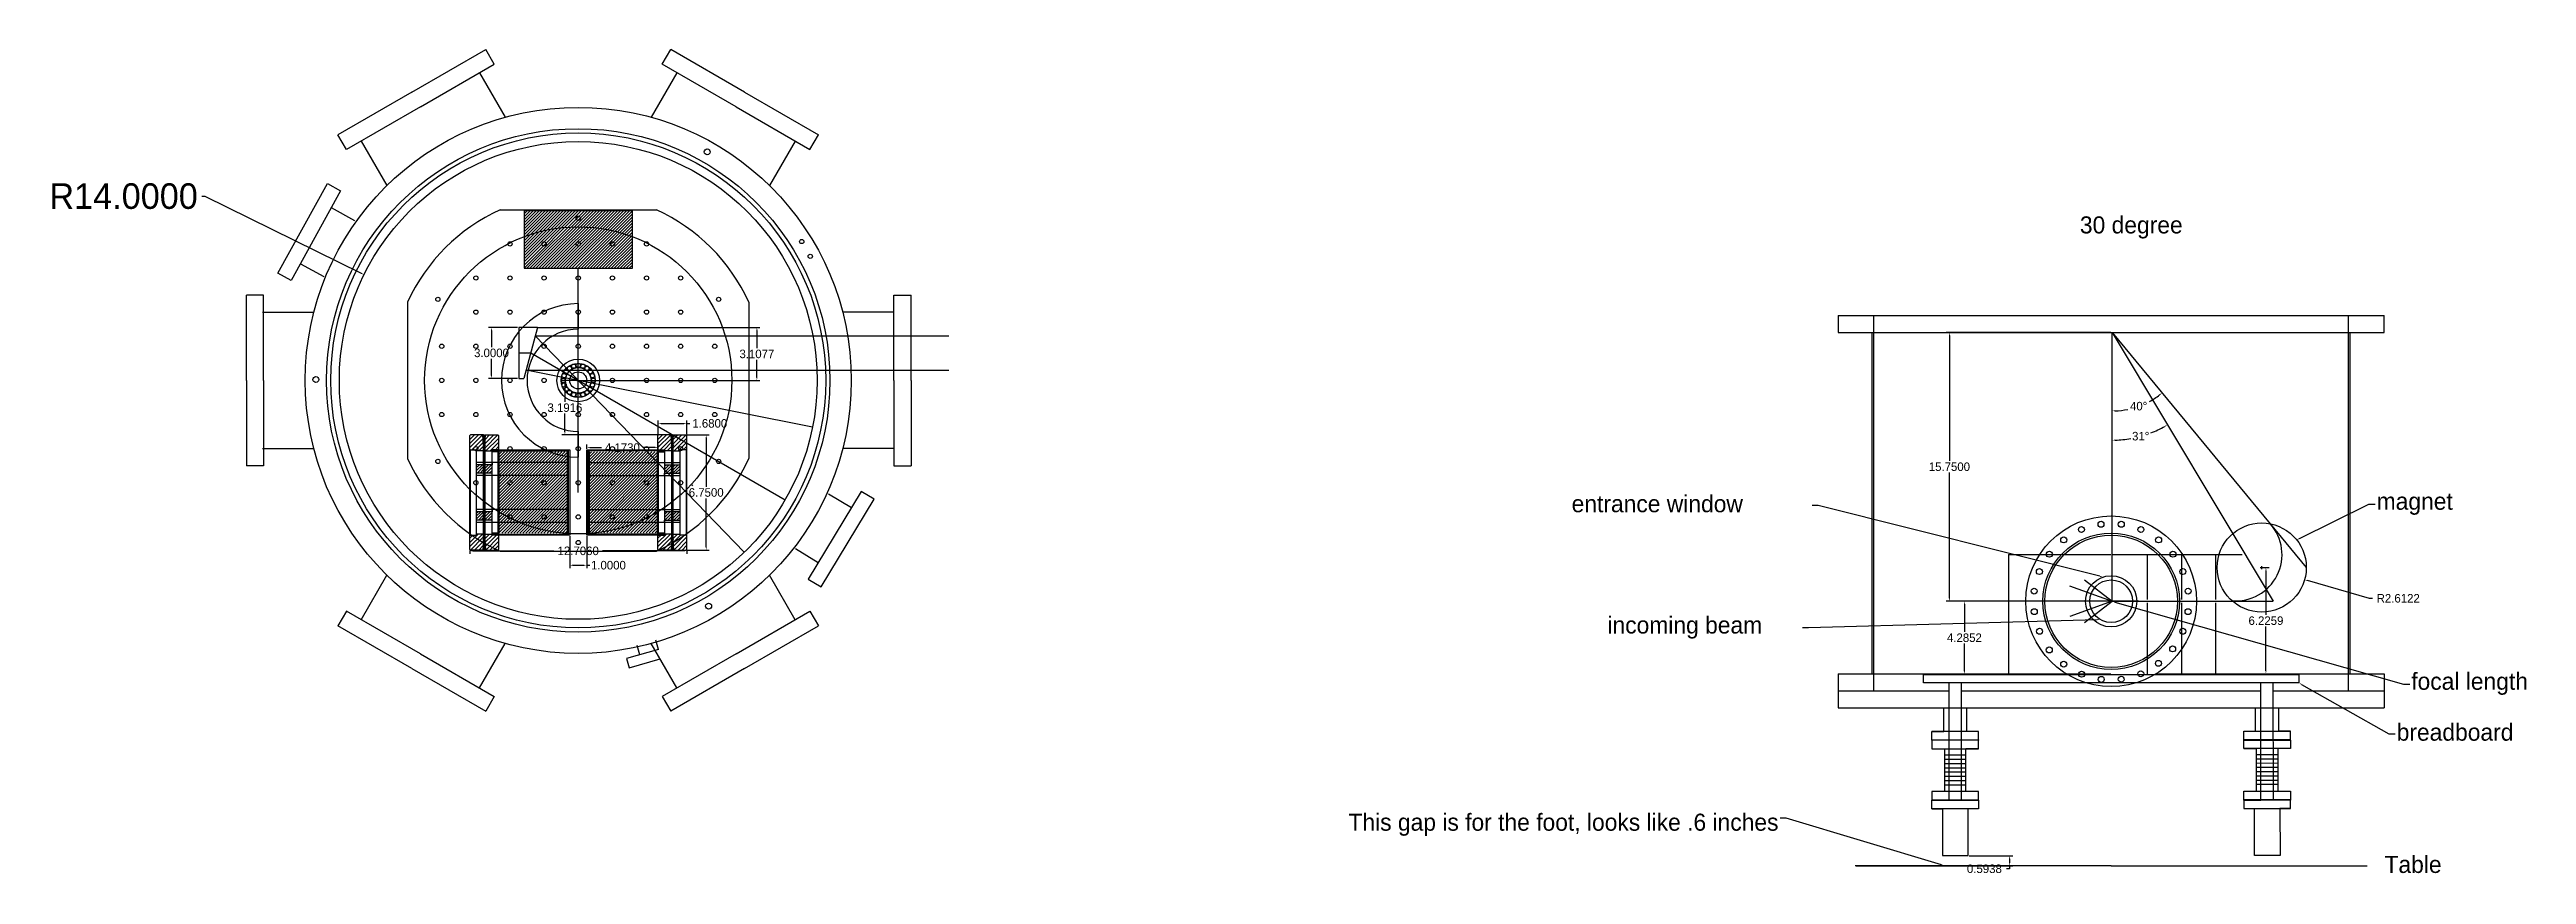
# Model space of a CAD drawing. Header units: inches. Extents: x -84 to 208, y -103 to 33.
# Drawn here: x -34 to 111.1, y -94.1 to -45.7 of the extents above; entities that cross this region are included whole.
import ezdxf
from ezdxf import colors
from ezdxf.entities.mleader import LeaderData, LeaderLine
from ezdxf.math import Vec2, Vec3

# ---------------------------------------------------------------- set-up
doc = ezdxf.new("R2010")
doc.units = ezdxf.units.IN
doc.header["$MEASUREMENT"] = 0
doc.dimstyles.get("Standard").update_dxf_attribs({"dimtxt": 0.5, "dimasz": 0.18, "dimexe": 0.18, "dimexo": 0.0625, "dimgap": 0.09, "dimtad": 0, "dimtih": 1, "dimtoh": 1, "dimdec": 4, "dimzin": 0, "dimdsep": 46, "dimtxsty": 'Standard', "dimcen": 0.09, "dimadec": 0, "dimazin": 0, "dimtfac": 1, "dimtdec": 4, "dimtofl": 0, "dimtmove": 0, "dimatfit": 3, "dimfxl": 1, "dimtolj": 1, "dimtzin": 0, "dimarcsym": 0})
pattern_1 = [(45, (-92.60263, -62.58413), (-0.08838835, 0.08838835), [])]
pattern_2 = [(225, (86.46717, -80.76791), (0.08838835, -0.08838835), [])]

msp = doc.modelspace()

# ---------------------------------------------------------------- texts
for s, p in [('30 degree', (84.92768, -56.49836)), ('Table', (102.77809, -93.97177))]:
    msp.add_text(s, height=1).set_placement(p)

# ---------------------------------------------------------------- blocks, each defined once
blk = doc.blocks.new('*D43')
at = {"color": 0, "lineweight": -2, "transparency": 16777216}
for p, q in [((-25.12, -54.32), (-24.94, -54.32)), ((-24.94, -54.32), (-15.78, -58.83)), ((-3.16, -65.11), (-2.98, -65.11)), ((-3.07, -65.2), (-3.07, -65.02))]:
    blk.add_line(p, q, dxfattribs=at)
at = {"color": 0, "transparency": 16777216}
blk.add_solid([(-15.77, -58.81), (-15.8, -58.86), (-15.62, -58.91)], dxfattribs=at)
at = {"layer": 'Defpoints', "color": 0, "transparency": 16777216}
for p in [(-15.62, -58.91), (-3.07, -65.11)]:
    blk.add_point(p, dxfattribs=at)
at = {"color": 0, "transparency": 16777216, "insert": (-29.71, -54.32), "char_height": 1.5, "attachment_point": 5}
blk.add_mtext('\\A1;R14.0000', dxfattribs=at)
blk = doc.blocks.new('*D44')
at = {"color": 0, "lineweight": -2, "transparency": 16777216}
for p, q in [((-6.62, -62), (-8.33, -62)), ((-8.15, -62.18), (-8.15, -63.16)), ((-8.15, -64.82), (-8.15, -63.84)), ((-6.62, -65), (-8.33, -65))]:
    blk.add_line(p, q, dxfattribs=at)
at = {"color": 0, "transparency": 16777216}
for points in [[(-8.18, -62.18), (-8.12, -62.18), (-8.15, -62)], [(-8.18, -64.82), (-8.12, -64.82), (-8.15, -65)]]:
    blk.add_solid(points, dxfattribs=at)
at = {"layer": 'Defpoints', "color": 0, "transparency": 16777216}
for p in [(-6.55, -62), (-8.15, -65), (-6.55, -65)]:
    blk.add_point(p, dxfattribs=at)
at = {"color": 0, "transparency": 16777216, "insert": (-8.15, -63.5), "char_height": 0.5, "attachment_point": 5}
blk.add_mtext('\\A1;3.0000', dxfattribs=at)
blk = doc.blocks.new('*D45')
at = {"color": 0, "lineweight": -2, "transparency": 16777216}
for p, q in [((-3.13, -65.11), (-4.03, -65.11)), ((-3.85, -65.29), (-3.85, -66.37)), ((-3.85, -68.12), (-3.85, -67.05)), ((-3.13, -68.3), (-4.03, -68.3))]:
    blk.add_line(p, q, dxfattribs=at)
at = {"color": 0, "transparency": 16777216}
for points in [[(-3.88, -65.29), (-3.82, -65.29), (-3.85, -65.11)], [(-3.88, -68.12), (-3.82, -68.12), (-3.85, -68.3)]]:
    blk.add_solid(points, dxfattribs=at)
at = {"layer": 'Defpoints', "color": 0, "transparency": 16777216}
for p in [(-3.07, -65.11), (-3.85, -68.3), (-3.07, -68.3)]:
    blk.add_point(p, dxfattribs=at)
at = {"color": 0, "transparency": 16777216, "insert": (-3.85, -66.71), "char_height": 0.5, "attachment_point": 5}
blk.add_mtext('\\A1;3.1916', dxfattribs=at)
blk = doc.blocks.new('*D46')
at = {"color": 0, "lineweight": -2, "transparency": 16777216}
for p, q in [((3.31, -68.3), (4.61, -68.3)), ((4.43, -68.48), (4.43, -71.34)), ((4.43, -74.87), (4.43, -72.02)), ((3.31, -75.05), (4.61, -75.05))]:
    blk.add_line(p, q, dxfattribs=at)
at = {"color": 0, "transparency": 16777216}
for points in [[(4.4, -68.48), (4.46, -68.48), (4.43, -68.3)], [(4.4, -74.87), (4.46, -74.87), (4.43, -75.05)]]:
    blk.add_solid(points, dxfattribs=at)
at = {"layer": 'Defpoints', "color": 0, "transparency": 16777216}
for p in [(3.25, -68.3), (3.25, -75.05), (4.43, -75.05)]:
    blk.add_point(p, dxfattribs=at)
at = {"color": 0, "transparency": 16777216, "insert": (4.43, -71.68), "char_height": 0.5, "attachment_point": 5}
blk.add_mtext('\\A1;6.7500', dxfattribs=at)
blk = doc.blocks.new('*D47')
at = {"color": 0, "lineweight": -2, "transparency": 16777216}
for p, q in [((-9.42, -75.08), (-9.42, -75.28)), ((-9.24, -75.1), (-4.49, -75.1)), ((3.11, -75.1), (-1.64, -75.1)), ((3.29, -75.08), (3.29, -75.28))]:
    blk.add_line(p, q, dxfattribs=at)
at = {"color": 0, "transparency": 16777216}
for points in [[(-9.24, -75.07), (-9.24, -75.13), (-9.42, -75.1)], [(3.11, -75.07), (3.11, -75.13), (3.29, -75.1)]]:
    blk.add_solid(points, dxfattribs=at)
at = {"layer": 'Defpoints', "color": 0, "transparency": 16777216}
for p in [(-9.42, -75.02), (3.29, -75.02), (3.29, -75.1)]:
    blk.add_point(p, dxfattribs=at)
at = {"color": 0, "transparency": 16777216, "insert": (-3.07, -75.1), "char_height": 0.5, "attachment_point": 5}
blk.add_mtext('\\A1;12.7060', dxfattribs=at)
blk = doc.blocks.new('*D48')
at = {"color": 0, "lineweight": -2, "transparency": 16777216}
for p, q in [((-3.01, -62), (7.58, -62)), ((7.4, -62.18), (7.4, -63.22)), ((-3.01, -65.11), (7.58, -65.11)), ((7.4, -64.93), (7.4, -63.9))]:
    blk.add_line(p, q, dxfattribs=at)
at = {"color": 0, "transparency": 16777216}
for points in [[(7.37, -62.18), (7.43, -62.18), (7.4, -62)], [(7.37, -64.93), (7.43, -64.93), (7.4, -65.11)]]:
    blk.add_solid(points, dxfattribs=at)
at = {"layer": 'Defpoints', "color": 0, "transparency": 16777216}
for p in [(-3.07, -62), (-3.07, -65.11), (7.4, -65.11)]:
    blk.add_point(p, dxfattribs=at)
at = {"color": 0, "transparency": 16777216, "insert": (7.4, -63.56), "char_height": 0.5, "attachment_point": 5}
blk.add_mtext('\\A1;3.1077', dxfattribs=at)
blk = doc.blocks.new('*D49')
at = {"color": 0, "lineweight": -2, "transparency": 16777216}
for p, q in [((-3.57, -74.24), (-3.57, -76.12)), ((-2.57, -74.24), (-2.57, -76.12)), ((-3.39, -75.94), (-2.75, -75.94)), ((-2.57, -75.94), (-2.39, -75.94))]:
    blk.add_line(p, q, dxfattribs=at)
at = {"color": 0, "transparency": 16777216}
for points in [[(-3.39, -75.91), (-3.39, -75.97), (-3.57, -75.94)], [(-2.75, -75.91), (-2.75, -75.97), (-2.57, -75.94)]]:
    blk.add_solid(points, dxfattribs=at)
at = {"layer": 'Defpoints', "color": 0, "transparency": 16777216}
for p in [(-3.57, -74.18), (-2.57, -74.18), (-2.57, -75.94)]:
    blk.add_point(p, dxfattribs=at)
at = {"color": 0, "transparency": 16777216, "insert": (-1.3, -75.94), "char_height": 0.5, "attachment_point": 5}
blk.add_mtext('\\A1;1.0000', dxfattribs=at)
blk = doc.blocks.new('*D50')
at = {"color": 0, "lineweight": -2, "transparency": 16777216}
for p, q in [((1.61, -68.27), (1.61, -67.45)), ((1.79, -67.63), (3.11, -67.63)), ((3.29, -68.27), (3.29, -67.45)), ((3.29, -67.63), (3.47, -67.63))]:
    blk.add_line(p, q, dxfattribs=at)
at = {"color": 0, "transparency": 16777216}
for points in [[(1.79, -67.6), (1.79, -67.66), (1.61, -67.63)], [(3.11, -67.6), (3.11, -67.66), (3.29, -67.63)]]:
    blk.add_solid(points, dxfattribs=at)
at = {"layer": 'Defpoints', "color": 0, "transparency": 16777216}
for p in [(3.29, -67.63), (1.61, -68.33), (3.29, -68.33)]:
    blk.add_point(p, dxfattribs=at)
at = {"color": 0, "transparency": 16777216, "insert": (4.64, -67.63), "char_height": 0.5, "attachment_point": 5}
blk.add_mtext('\\A1;1.6800', dxfattribs=at)
blk = doc.blocks.new('*D51')
at = {"color": 0, "lineweight": -2, "transparency": 16777216}
for p, q in [((-2.57, -69.11), (-2.57, -68.87)), ((-2.39, -69.05), (-1.7, -69.05)), ((1.43, -69.05), (0.73, -69.05)), ((1.61, -69.11), (1.61, -68.87))]:
    blk.add_line(p, q, dxfattribs=at)
at = {"color": 0, "transparency": 16777216}
for points in [[(-2.39, -69.02), (-2.39, -69.08), (-2.57, -69.05)], [(1.43, -69.02), (1.43, -69.08), (1.61, -69.05)]]:
    blk.add_solid(points, dxfattribs=at)
at = {"layer": 'Defpoints', "color": 0, "transparency": 16777216}
for p in [(-2.57, -69.17), (1.61, -69.05), (1.61, -69.17)]:
    blk.add_point(p, dxfattribs=at)
at = {"color": 0, "transparency": 16777216, "insert": (-0.48, -69.05), "char_height": 0.5, "attachment_point": 5}
blk.add_mtext('\\A1;4.1730', dxfattribs=at)
blk = doc.blocks.new('*D18')
at = {"color": 0, "lineweight": -2, "transparency": 16777216}
for p, q in [((71.82, -93.55), (80.99, -93.55)), ((78.44, -92.96), (80.99, -92.96)), ((80.81, -93.73), (80.63, -93.73)), ((80.81, -93.14), (80.81, -93.37)), ((80.81, -93.55), (80.81, -93.73))]:
    blk.add_line(p, q, dxfattribs=at)
at = {"color": 0, "transparency": 16777216}
for points in [[(80.78, -93.14), (80.84, -93.14), (80.81, -92.96)], [(80.78, -93.37), (80.84, -93.37), (80.81, -93.55)]]:
    blk.add_solid(points, dxfattribs=at)
at = {"layer": 'Defpoints', "color": 0, "transparency": 16777216}
for p in [(71.76, -93.55), (78.37, -92.96), (80.81, -93.55)]:
    blk.add_point(p, dxfattribs=at)
at = {"color": 0, "transparency": 16777216, "insert": (79.33, -93.73), "char_height": 0.5, "attachment_point": 5}
blk.add_mtext('\\A1;0.5938', dxfattribs=at)
blk = doc.blocks.new('*D19')
at = {"color": 0, "lineweight": -2, "transparency": 16777216}
for start, end in [(291.1139, 299.3125), (271.6334, 279.9823)]:
    blk.add_arc((86.81, -62.3), 6.31, start, end, dxfattribs=at)
at = {"color": 0, "transparency": 16777216}
for points in [[(89.89, -67.78), (89.92, -67.83), (90.06, -67.71)], [(86.99, -68.64), (86.99, -68.58), (86.81, -68.61)]]:
    blk.add_solid(points, dxfattribs=at)
at = {"layer": 'Defpoints', "color": 0, "transparency": 16777216}
for p in [(86.81, -62.3), (86.81, -62.3), (87.94, -68.51), (86.81, -78.05), (96.25, -78.05)]:
    blk.add_point(p, dxfattribs=at)
at = {"color": 0, "transparency": 16777216, "insert": (88.49, -68.38), "char_height": 0.5, "attachment_point": 5}
blk.add_mtext('\\A1;31°', dxfattribs=at)
blk = doc.blocks.new('*D20')
at = {"color": 0, "lineweight": -2, "transparency": 16777216}
for p, q in [((86.75, -62.3), (77.1, -62.3)), ((77.28, -62.48), (77.28, -69.83)), ((77.28, -77.87), (77.28, -70.51)), ((86.75, -78.05), (77.1, -78.05))]:
    blk.add_line(p, q, dxfattribs=at)
at = {"color": 0, "transparency": 16777216}
for points in [[(77.25, -62.48), (77.31, -62.48), (77.28, -62.3)], [(77.25, -77.87), (77.31, -77.87), (77.28, -78.05)]]:
    blk.add_solid(points, dxfattribs=at)
at = {"layer": 'Defpoints', "color": 0, "transparency": 16777216}
for p in [(86.81, -62.3), (77.28, -78.05), (86.81, -78.05)]:
    blk.add_point(p, dxfattribs=at)
at = {"color": 0, "transparency": 16777216, "insert": (77.28, -70.17), "char_height": 0.5, "attachment_point": 5}
blk.add_mtext('\\A1;15.7500', dxfattribs=at)
blk = doc.blocks.new('*D30')
at = {"color": 0, "lineweight": -2, "transparency": 16777216}
for start, end in [(298.4218, 307.3312), (272.2439, 281.6018)]:
    blk.add_arc((86.81, -62.3), 4.6, start, end, dxfattribs=at)
at = {"color": 0, "transparency": 16777216}
for points in [[(89.58, -65.93), (89.62, -65.98), (89.74, -65.84)], [(86.99, -66.92), (86.99, -66.86), (86.81, -66.9)]]:
    blk.add_solid(points, dxfattribs=at)
at = {"layer": 'Defpoints', "color": 0, "transparency": 16777216}
for p in [(86.81, -62.3), (86.81, -62.3), (87.86, -66.77), (96.08, -73.51), (86.81, -78.05)]:
    blk.add_point(p, dxfattribs=at)
at = {"color": 0, "transparency": 16777216, "insert": (88.37, -66.62), "char_height": 0.5, "attachment_point": 5}
blk.add_mtext('\\A1;40°', dxfattribs=at)
blk = doc.blocks.new('*D31')
at = {"color": 0, "lineweight": -2, "transparency": 16777216}
for p, q in [((95.49, -76.08), (95.67, -76.08)), ((95.58, -76.17), (95.58, -75.99)), ((101.89, -77.88), (98.27, -76.84)), ((102.07, -77.88), (101.89, -77.88))]:
    blk.add_line(p, q, dxfattribs=at)
at = {"color": 0, "transparency": 16777216}
blk.add_solid([(98.28, -76.81), (98.26, -76.87), (98.09, -76.79)], dxfattribs=at)
at = {"layer": 'Defpoints', "color": 0, "transparency": 16777216}
for p in [(95.58, -76.08), (98.09, -76.79)]:
    blk.add_point(p, dxfattribs=at)
at = {"color": 0, "transparency": 16777216, "insert": (103.58, -77.88), "char_height": 0.5, "attachment_point": 5}
blk.add_mtext('\\A1;R2.6122', dxfattribs=at)
blk = doc.blocks.new('*D32')
at = {"color": 0, "lineweight": -2, "transparency": 16777216}
for p, q in [((95.64, -76.08), (96.01, -76.08)), ((95.83, -76.26), (95.83, -78.85)), ((95.83, -82.12), (95.83, -79.53)), ((95.64, -82.3), (96.01, -82.3))]:
    blk.add_line(p, q, dxfattribs=at)
at = {"color": 0, "transparency": 16777216}
for points in [[(95.8, -76.26), (95.86, -76.26), (95.83, -76.08)], [(95.8, -82.12), (95.86, -82.12), (95.83, -82.3)]]:
    blk.add_solid(points, dxfattribs=at)
at = {"layer": 'Defpoints', "color": 0, "transparency": 16777216}
for p in [(95.58, -76.08), (95.58, -82.3), (95.83, -82.3)]:
    blk.add_point(p, dxfattribs=at)
at = {"color": 0, "transparency": 16777216, "insert": (95.83, -79.19), "char_height": 0.5, "attachment_point": 5}
blk.add_mtext('\\A1;6.2259', dxfattribs=at)
blk = doc.blocks.new('*D33')
at = {"color": 0, "lineweight": -2, "transparency": 16777216}
for p, q in [((86.75, -78.05), (77.98, -78.05)), ((78.16, -78.23), (78.16, -79.85)), ((78.16, -82.15), (78.16, -80.53)), ((86.74, -82.33), (77.98, -82.33))]:
    blk.add_line(p, q, dxfattribs=at)
at = {"color": 0, "transparency": 16777216}
for points in [[(78.13, -78.23), (78.19, -78.23), (78.16, -78.05)], [(78.13, -82.15), (78.19, -82.15), (78.16, -82.33)]]:
    blk.add_solid(points, dxfattribs=at)
at = {"layer": 'Defpoints', "color": 0, "transparency": 16777216}
for p in [(86.81, -78.05), (78.16, -82.33), (86.8, -82.33)]:
    blk.add_point(p, dxfattribs=at)
at = {"color": 0, "transparency": 16777216, "insert": (78.16, -80.19), "char_height": 0.5, "attachment_point": 5}
blk.add_mtext('\\A1;4.2852', dxfattribs=at)

# ---------------------------------------------------------------- dimensions: what is measured, and where the dimension line sits
dim = msp.add_radius_dim(center=(-3.06773, -65.10923), mpoint=(-15.62238, -58.914), dimstyle='Standard', override={"dimtxt": 1.5})
dim.commit()
dim.dimension.update_dxf_attribs({"geometry": '*D43', "text_midpoint": (-29.70832, -54.31695), "dimtype": 164})
for base, p1, p2, picture, middle in [((-8.14761, -65.00155), (-6.55423, -62.00155), (-6.55423, -65.00155), '*D44', (-8.14761, -63.50155)), ((7.40391, -65.10923), (-3.06773, -62.00155), (-3.06773, -65.10923), '*D48', (7.40391, -63.55539)), ((77.28073, -78.04776), (86.80923, -62.29776), (86.80923, -78.04776), '*D20', (77.28073, -70.17276)), ((-3.84747, -68.30082), (-3.06773, -65.10923), (-3.06773, -68.30082), '*D45', (-3.84747, -66.70502)), ((4.4283, -75.05081), (3.24914, -68.30081), (3.24914, -75.05081), '*D46', (4.4283, -71.67581)), ((95.8345, -82.30174), (95.58218, -76.07584), (95.58218, -82.30174), '*D32', (95.8345, -79.18879)), ((78.1611, -82.33299), (86.80923, -78.04776), (86.8041, -82.33299), '*D33', (78.1611, -80.19038)), ((80.8114429201, -93.5517416498), (78.3736848072, -92.9579916498), (71.7586848072, -93.5517416498), '*D18', (79.3331095868, -93.7317416498))]:
    dim = msp.add_linear_dim(base=base, p1=p1, p2=p2, angle=90, dimstyle='Standard')
    dim.commit()
    dim.dimension.update_dxf_attribs({"geometry": picture, "text_midpoint": middle})
for base, line1, picture, middle in [((87.93989, -68.50997), ((86.80923, -62.29776), (96.25256, -78.04776)), '*D19', (88.49377, -68.38317)), ((87.85818, -66.77401), ((86.81162, -62.30174), (96.0764, -73.51085)), '*D30', (88.36528, -66.6239))]:
    dim = msp.add_angular_dim_2l(base=base, line1=line1, line2=((86.80923, -78.04776), (86.80923, -62.29776)), dimstyle='Standard')
    dim.commit()
    dim.dimension.update_dxf_attribs({"geometry": picture, "text_midpoint": middle})
for base, p1, p2, picture, middle in [((3.28527, -67.63161), (1.60527, -68.33082), (3.28527, -68.33081), '*D50', (4.6386, -67.63161)), ((1.60527, -69.04846), (-2.56773, -69.17083), (1.60527, -69.17082), '*D51', (-0.48123, -69.04846)), ((3.28527, -75.1031), (-9.42073, -75.02123), (3.28527, -75.02081), '*D47', (-3.06773, -75.1031)), ((-2.56773, -75.93987), (-3.56773, -74.18121), (-2.56773, -74.18121), '*D49', (-1.29773, -75.93987))]:
    dim = msp.add_linear_dim(base=base, p1=p1, p2=p2, dimstyle='Standard')
    dim.commit()
    dim.dimension.update_dxf_attribs({"geometry": picture, "text_midpoint": middle})
dim = msp.add_radius_dim(center=(95.58218, -76.07584), mpoint=(98.09385, -76.79347), dimstyle='Standard')
dim.commit()
dim.dimension.update_dxf_attribs({"geometry": '*D31', "text_midpoint": (103.57903, -77.87879), "dimtype": 164})

# ---------------------------------------------------------------- hatches: boundary and pattern name
h = msp.add_hatch()
h.set_pattern_fill('ANSI31', color=256)
h.set_pattern_definition([(45, (82.6978, -97.03805), (-0.08838835, 0.08838835), [])])
h.paths.add_polyline_path([(-3.06773, -58.54243), (0.10877, -58.54243), (0.10877, -55.16743), (-6.24423, -55.16743), (-6.24423, -58.54243)])
h = msp.add_hatch()
h.set_pattern_fill('ANSI31', color=1)
h.set_pattern_definition(pattern_1)
h.paths.add_polyline_path([(-3.72073, -69.30122), (-7.72073, -69.30122), (-7.72073, -69.92622), (-3.72073, -69.92622)])
h.paths.add_polyline_path([(-3.72073, -69.92622), (-7.72073, -69.92622), (-7.72073, -70.67622), (-3.72073, -70.67622)])
h.paths.add_polyline_path([(-3.72073, -70.67622), (-7.72073, -70.67622), (-7.72073, -71.67622), (-3.72073, -71.67622)])
h.paths.add_polyline_path([(-3.72073, -71.67622), (-7.72073, -71.67622), (-7.72073, -72.67622), (-3.72073, -72.67622)])
h.paths.add_polyline_path([(-3.72073, -72.67622), (-7.72073, -72.67622), (-7.72073, -73.42622), (-3.72073, -73.42622)])
h.paths.add_polyline_path([(-3.72073, -73.42622), (-7.72073, -73.42622), (-7.72073, -74.05121), (-3.72073, -74.05121)])
h = msp.add_hatch()
h.set_pattern_fill('ANSI31', color=1, angle=180)
h.set_pattern_definition(pattern_2)
h.paths.add_polyline_path([(-2.41473, -74.05082), (1.58527, -74.05082), (1.58527, -73.42582), (-2.41473, -73.42582)])
h.paths.add_polyline_path([(-2.41473, -73.42582), (1.58527, -73.42582), (1.58527, -72.67582), (-2.41473, -72.67582)])
h.paths.add_polyline_path([(-2.41473, -72.67582), (1.58527, -72.67582), (1.58527, -71.67582), (-2.41473, -71.67582)])
h.paths.add_polyline_path([(-2.41473, -71.67582), (1.58527, -71.67582), (1.58527, -70.67582), (-2.41473, -70.67582)])
h.paths.add_polyline_path([(-2.41473, -70.67582), (1.58527, -70.67582), (1.58527, -69.92582), (-2.41473, -69.92582)])
h.paths.add_polyline_path([(-2.41473, -69.92582), (1.58527, -69.92582), (1.58527, -69.30083), (-2.41473, -69.30083)])
h = msp.add_hatch()
h.set_pattern_fill('ANSI31', color=256)
h.set_pattern_definition(pattern_1)
h.paths.add_polyline_path([(-8.53073, -70.55122), (-8.12073, -70.55122), (-8.12073, -70.05122), (-8.53073, -70.05122)])
h.paths.add_polyline_path([(-8.63073, -70.55122), (-8.63073, -70.05122), (-9.04073, -70.05122), (-9.04073, -70.55122)])
h.paths.add_polyline_path([(-8.63073, -73.30122), (-8.63073, -72.80122), (-9.04073, -72.80122), (-9.04073, -73.30122)])
h.paths.add_polyline_path([(-8.12073, -72.80122), (-8.53073, -72.80122), (-8.53073, -73.30122), (-8.12073, -73.30122)])
h = msp.add_hatch()
h.set_pattern_fill('ANSI31', color=256, angle=180)
h.set_pattern_definition(pattern_2)
h.paths.add_polyline_path([(2.39527, -72.80082), (1.98527, -72.80082), (1.98527, -73.30082), (2.39527, -73.30082)])
h.paths.add_polyline_path([(2.49527, -72.80082), (2.49527, -73.30082), (2.90527, -73.30082), (2.90527, -72.80082)])
h.paths.add_polyline_path([(2.49527, -70.05082), (2.49527, -70.55082), (2.90527, -70.55082), (2.90527, -70.05082)])
h.paths.add_polyline_path([(1.98527, -70.55082), (2.39527, -70.55082), (2.39527, -70.05082), (1.98527, -70.05082)])

# ---------------------------------------------------------------- linework, layer by layer
for p, q in [((-12.81773, -48.22173), (-8.4876, -45.72173)), ((-7.9876, -46.58776), (-8.4876, -45.72173)), ((1.85215, -46.58776), (2.35215, -45.72173)), ((6.68227, -48.22173), (2.35215, -45.72173)), ((-12.31773, -49.08776), (-7.9876, -46.58776)), ((-8.85363, -47.08776), (-7.34959, -49.69282)), ((2.71817, -47.08776), (1.21414, -49.69282)), ((2.71817, -47.08776), (1.21414, -49.69282)), ((6.18227, -49.08776), (1.85215, -46.58776)), ((-12.81773, -48.22173), (-17.14785, -50.72173)), ((-12.31773, -49.08776), (-16.64785, -51.58776)), ((6.18227, -49.08776), (10.5124, -51.58776)), ((6.68227, -48.22173), (11.0124, -50.72173)), ((-16.64785, -51.58776), (-17.14785, -50.72173)), ((10.5124, -51.58776), (11.0124, -50.72173)), ((-15.78183, -51.08776), (-14.2778, -53.69282)), ((9.64637, -51.08776), (8.14234, -53.69282)), ((9.64637, -51.08776), (8.14234, -53.69282)), ((-17.54212, -54.98751), (-16.17382, -55.74194)), ((-7.6503, -55.10923), (1.51485, -55.10923)), ((-19.21368, -56.207), (-19.21368, -56.207)), ((0.10877, -55.16743), (-6.24423, -55.16743)), ((-6.24423, -55.16743), (-6.24423, -58.54243)), ((0.10877, -58.54243), (0.10877, -55.16743)), ((-19.35274, -58.27144), (-17.98444, -59.02586)), ((-6.24423, -58.54243), (-3.06773, -58.54243)), ((-3.06773, -58.54243), (0.10877, -58.54243)), ((-3.06773, -65.10923), (-3.06773, -58.54243)), ((-22.50905, -65.10923), (-22.50905, -60.10923)), ((-21.50905, -60.10923), (-22.50905, -60.10923)), ((-21.50905, -65.10923), (-21.50905, -60.10923)), ((-13.06773, -60.52665), (-13.06773, -69.6918)), ((-3.06773, -60.60923), (-3.06773, -62.10923)), ((6.93227, -60.52665), (6.93227, -69.6918)), ((15.43227, -65.10923), (15.43227, -60.10923)), ((15.43227, -60.10923), (16.43227, -60.10923)), ((16.43227, -65.10923), (16.43227, -60.10923)), ((-21.56773, -61.10923), (-18.55966, -61.10923)), ((-5.45423, -62.00155), (-3.06773, -62.00155)), ((15.43227, -61.10923), (12.42421, -61.10923)), ((15.43227, -61.10923), (12.42421, -61.10923)), ((70.75868, -61.30174), (70.75868, -62.30174)), ((70.75868, -61.30174), (102.75868, -61.30174)), ((70.75868, -61.30174), (102.75868, -61.30174)), ((70.75868, -62.30174), (102.75868, -62.30174)), ((72.75868, -82.30174), (72.75868, -62.30174)), ((72.85868, -83.30174), (72.85868, -61.30174)), ((86.80923, -78.04776), (86.80923, -62.29776)), ((86.80923, -62.29776), (96.25256, -78.04776)), ((86.81162, -62.30174), (96.0764, -73.51085)), ((100.65868, -83.30174), (100.65868, -61.30174)), ((100.75868, -82.30174), (100.75868, -62.30174)), ((102.75868, -62.30174), (102.75868, -61.30174)), ((-5.85231, -63.50155), (9.05663, -72.10923)), ((-22.50905, -65.10923), (-22.50905, -70.10923)), ((-21.50905, -65.10923), (-21.50905, -70.10923)), ((-3.06773, -71.67603), (-3.06773, -65.10923)), ((15.43227, -65.10923), (15.43227, -70.10923)), ((16.43227, -65.10923), (16.43227, -70.10923)), ((-3.24138, -66.09403), (-3.24138, -66.09403)), ((-3.06773, -68.10923), (-3.06773, -69.60923)), ((-21.56773, -69.10923), (-18.55966, -69.10923)), ((-8.58073, -68.33137), (-8.58073, -71.67622)), ((-8.12073, -69.24122), (-3.65073, -69.24122)), ((-7.77073, -69.17122), (-3.65073, -69.17122)), ((-3.72073, -69.30122), (-3.72073, -69.92622)), ((-3.65073, -69.17122), (-3.56773, -69.17083)), ((-3.65073, -71.67621), (-3.65073, -69.24122)), ((-3.65073, -69.24122), (-3.65073, -71.67622)), ((-3.56773, -69.17083), (-3.56773, -74.18121)), ((1.63527, -68.30082), (-3.06773, -68.30082)), ((-2.56773, -74.18121), (-2.56773, -69.17083)), ((-2.56773, -69.17083), (-2.48473, -69.17083)), ((-2.56773, -69.17083), (-2.56773, -71.67603)), ((-2.48473, -69.17083), (1.63527, -69.17082)), ((-2.48473, -71.67583), (-2.48473, -69.24082)), ((1.98527, -69.24082), (-2.48473, -69.24082)), ((15.43227, -69.10923), (12.42421, -69.10923)), ((15.43227, -69.10923), (12.42421, -69.10923)), ((-21.50905, -70.10923), (-22.50905, -70.10923)), ((-8.12073, -69.92622), (-9.04073, -69.92622)), ((-8.12073, -70.05122), (-9.04073, -70.05122)), ((-8.12073, -70.55122), (-9.04073, -70.55122)), ((-8.12073, -70.67622), (-9.04073, -70.67622)), ((-8.12073, -69.92622), (-8.12073, -70.05122)), ((-8.12073, -70.67622), (-8.12073, -70.55122)), ((1.98527, -69.92582), (1.98527, -70.05082)), ((1.98527, -69.92582), (2.90527, -69.92582)), ((1.98527, -70.05082), (2.90527, -70.05082)), ((1.98527, -70.67582), (1.98527, -70.55082)), ((1.98527, -70.55082), (2.90527, -70.55082)), ((1.98527, -70.67582), (2.90527, -70.67582)), ((15.43227, -70.10923), (16.43227, -70.10923)), ((-3.65073, -71.67621), (-3.65073, -74.11122)), ((-2.48473, -74.11082), (-2.48473, -71.67582)), ((-2.48473, -71.67583), (-2.48473, -74.11082)), ((2.44527, -75.02067), (2.44527, -71.67582)), ((3.65331, -71.2298), (3.59387, -71.28774)), ((12.93513, -72.58356), (11.59762, -71.77579)), ((-8.12073, -72.67622), (-9.04073, -72.67622)), ((-8.12073, -72.80122), (-9.04073, -72.80122)), ((-8.12073, -73.30122), (-9.04073, -73.30122)), ((-8.12073, -73.42622), (-9.04073, -73.42622)), ((-8.12073, -72.67622), (-8.12073, -72.80122)), ((-8.12073, -73.42622), (-8.12073, -73.30122)), ((-2.41473, -74.05082), (-2.41473, -73.42582)), ((1.98527, -72.67582), (1.98527, -72.80082)), ((1.98527, -72.67582), (2.90527, -72.67582)), ((1.98527, -72.80082), (2.90527, -72.80082)), ((1.98527, -73.42582), (1.98527, -73.30082)), ((1.98527, -73.30082), (2.90527, -73.30082)), ((1.98527, -73.42582), (2.90527, -73.42582)), ((96.0764, -73.51085), (98.19435, -76.07328)), ((-8.12073, -74.11122), (-3.65073, -74.11122)), ((-3.65073, -74.18121), (-7.77073, -74.18122)), ((-7.6503, -75.10923), (1.51485, -75.10923)), ((-3.56773, -74.18121), (-3.65073, -74.18121)), ((-2.48473, -74.18082), (-2.56773, -74.18121)), ((1.98527, -74.11082), (-2.48473, -74.11082)), ((1.63527, -74.18082), (-2.48473, -74.18082)), ((10.99648, -75.79357), (9.65898, -74.9858)), ((80.74673, -75.31802), (86.74673, -75.31802)), ((80.74673, -75.31802), (80.74673, -82.32902)), ((86.80923, -75.31802), (92.80923, -75.31802)), ((88.87173, -75.31802), (88.87173, -77.94776)), ((92.43118, -75.322), (90.43118, -75.322)), ((90.87173, -75.31802), (90.87173, -77.94776)), ((94.43118, -75.322), (92.43118, -75.322)), ((92.87173, -75.31802), (92.87173, -77.94776)), ((-15.78183, -79.1307), (-14.2778, -76.52563)), ((9.64637, -79.1307), (8.14234, -76.52563)), ((85.19923, -76.79776), (86.80923, -78.04776)), ((92.87254, -75.94719), (92.87254, -76.99719)), ((88.36868, -78.05174), (82.3687, -78.04054)), ((84.32464, -77.15468), (86.80923, -78.04776)), ((86.80923, -78.04776), (84.33794, -78.95368)), ((85.19923, -79.29776), (86.80923, -78.04776)), ((86.75868, -78.05174), (88.36868, -78.05174)), ((86.80923, -78.04776), (96.25256, -78.04776)), ((88.87173, -78.14776), (88.87173, -82.32901)), ((90.87173, -78.14776), (90.87173, -82.32901)), ((92.87173, -78.14776), (92.87173, -82.32902)), ((-16.64785, -78.6307), (-17.14785, -79.49672)), ((-12.81773, -81.99672), (-17.14785, -79.49672)), ((-12.31773, -81.1307), (-16.64785, -78.6307)), ((6.18227, -81.1307), (10.5124, -78.6307)), ((6.68227, -81.99672), (11.0124, -79.49672)), ((10.5124, -78.6307), (11.0124, -79.49672)), ((-12.31773, -81.1307), (-7.9876, -83.6307)), ((-8.85363, -83.1307), (-7.34959, -80.52563)), ((0.54592, -81.18541), (0.39221, -80.64432)), ((2.71817, -83.1307), (1.21414, -80.52563)), ((1.6281, -80.87799), (1.47439, -80.3369)), ((6.18227, -81.1307), (1.85215, -83.6307)), ((-12.81773, -81.99672), (-8.4876, -84.49672)), ((6.68227, -81.99672), (2.35215, -84.49672)), ((70.75868, -82.30174), (84.12477, -82.30174)), ((70.75868, -82.30174), (70.75868, -83.30174)), ((75.75868, -82.83299), (75.75868, -82.33299)), ((75.75868, -82.33299), (97.75868, -82.33299)), ((89.3926, -82.30174), (102.75868, -82.30174)), ((97.75868, -82.33299), (97.75868, -82.83299)), ((102.75868, -82.30174), (102.75868, -83.30174)), ((-7.9876, -83.6307), (-8.4876, -84.49672)), ((1.85215, -83.6307), (2.35215, -84.49672)), ((70.75868, -83.30174), (77.25868, -83.30174)), ((70.75868, -83.30174), (77.25868, -83.30174)), ((70.75868, -83.30174), (70.75868, -84.30174)), ((72.85868, -83.30174), (75.75868, -83.30174)), ((77.25868, -82.83299), (75.75868, -82.83299)), ((75.75868, -83.30174), (77.25868, -83.30174)), ((77.25868, -89.70799), (77.25868, -82.83299)), ((77.98868, -82.83299), (77.25868, -82.83299)), ((77.98868, -89.70799), (77.98868, -82.83299)), ((97.75868, -82.83299), (77.98868, -82.83299)), ((77.98868, -83.30174), (95.53233, -83.30174)), ((77.98868, -83.30174), (95.53233, -83.30174)), ((95.53678, -89.7019), (95.532, -82.8269)), ((96.26678, -89.70139), (96.262, -82.82639)), ((96.26233, -83.30174), (102.75868, -83.30174)), ((96.26233, -83.30174), (102.75868, -83.30174)), ((102.75868, -83.30174), (102.75868, -84.30174)), ((70.75868, -84.30174), (102.75868, -84.30174)), ((76.94618, -85.67674), (76.94618, -84.30174)), ((78.30118, -85.67674), (78.30118, -84.30174)), ((95.22148, -85.67087), (95.22052, -84.29587)), ((96.57648, -85.66993), (96.57552, -84.29493)), ((78.98868, -85.67674), (76.25868, -85.67674)), ((76.25868, -85.67674), (76.94618, -85.67674)), ((76.25868, -86.17674), (76.25868, -85.67674)), ((76.25868, -86.17674), (78.98868, -86.17674)), ((76.25868, -86.19237), (76.25868, -86.17674)), ((78.98868, -86.19237), (76.25868, -86.19237)), ((76.25868, -86.19237), (76.25868, -86.69237)), ((76.25868, -86.69237), (78.98868, -86.69237)), ((76.25868, -86.69237), (76.99868, -86.69237)), ((76.99868, -86.69237), (76.99868, -89.19237)), ((76.99868, -87.05405), (78.24868, -87.05405)), ((76.99868, -87.05405), (78.24868, -87.05405)), ((78.98868, -86.69237), (78.24868, -86.69237)), ((78.24868, -89.19237), (78.24868, -86.69237)), ((78.98868, -85.67674), (78.30118, -85.67674)), ((78.98868, -86.17674), (78.98868, -85.67674)), ((78.98868, -86.17674), (78.98868, -86.19237)), ((78.98868, -86.69237), (78.98868, -86.19237)), ((94.53398, -85.67134), (97.26398, -85.66945)), ((94.53398, -85.67134), (95.22148, -85.67087)), ((94.53433, -86.17134), (94.53398, -85.67134)), ((97.26432, -86.16945), (94.53433, -86.17134)), ((94.53433, -86.17134), (94.53434, -86.18697)), ((94.53434, -86.18697), (97.26434, -86.18507)), ((94.53468, -86.68697), (94.53434, -86.18697)), ((97.26468, -86.68507), (94.53468, -86.68697)), ((94.53468, -86.68697), (95.27468, -86.68645)), ((95.27642, -89.18645), (95.27468, -86.68645)), ((96.52493, -87.04727), (95.27493, -87.04814)), ((96.52493, -87.04727), (95.27493, -87.04814)), ((97.26468, -86.68507), (96.52468, -86.68559)), ((96.52468, -86.68559), (96.52642, -89.18559)), ((97.26398, -85.66945), (96.57648, -85.66993)), ((97.26432, -86.16945), (97.26398, -85.66945)), ((97.26434, -86.18507), (97.26432, -86.16945)), ((97.26434, -86.18507), (97.26468, -86.68507)), ((76.99868, -87.30405), (78.24868, -87.30405)), ((76.99868, -87.55405), (78.24868, -87.55405)), ((76.99868, -87.80405), (78.24868, -87.80405)), ((76.99868, -88.05405), (78.24868, -88.05405)), ((76.99868, -88.30405), (78.24868, -88.30405)), ((76.99868, -88.30405), (78.24868, -88.30405)), ((96.52511, -87.29727), (95.27511, -87.29814)), ((96.52528, -87.54727), (95.27528, -87.54814)), ((96.52545, -87.79727), (95.27546, -87.79814)), ((96.52563, -88.04727), (95.27563, -88.04814)), ((96.5258, -88.29727), (95.2758, -88.29814)), ((96.5258, -88.29727), (95.2758, -88.29814)), ((76.99868, -89.19237), (76.25868, -89.19237)), ((76.25868, -89.19237), (76.25868, -89.69237)), ((76.25868, -89.69237), (78.98868, -89.69237)), ((76.25868, -89.69237), (76.25868, -89.70799)), ((76.25868, -89.70799), (78.98868, -89.70799)), ((76.25868, -90.20799), (76.25868, -89.70799)), ((76.25868, -89.70799), (77.25868, -89.70799)), ((76.99868, -88.55405), (78.24868, -88.55405)), ((76.99868, -88.55405), (78.24868, -88.55405)), ((76.99868, -88.80405), (78.24868, -88.80405)), ((78.24868, -89.19237), (76.99868, -89.19237)), ((78.98868, -89.70799), (77.98868, -89.70799)), ((78.98868, -89.19237), (78.24868, -89.19237)), ((78.98868, -89.69237), (78.98868, -89.19237)), ((78.98868, -89.70799), (78.98868, -89.69237)), ((78.98868, -89.70799), (78.98868, -90.20799)), ((94.53642, -89.18697), (95.27642, -89.18645)), ((94.53677, -89.68697), (94.53642, -89.18697)), ((97.26677, -89.68507), (94.53677, -89.68697)), ((94.53678, -89.70259), (94.53677, -89.68697)), ((97.26678, -89.7007), (94.53678, -89.70259)), ((94.53678, -89.70259), (95.53678, -89.7019)), ((94.53678, -89.70259), (94.53712, -90.20259)), ((96.52598, -88.54727), (95.27598, -88.54814)), ((96.52598, -88.54727), (95.27598, -88.54814)), ((96.52615, -88.79727), (95.27615, -88.79814)), ((95.27642, -89.18645), (96.52642, -89.18559)), ((97.26678, -89.7007), (96.26678, -89.70139)), ((96.52642, -89.18559), (97.26642, -89.18507)), ((97.26642, -89.18507), (97.26677, -89.68507)), ((97.26677, -89.68507), (97.26678, -89.7007)), ((97.26712, -90.2007), (97.26678, -89.7007)), ((78.98868, -90.20799), (76.25868, -90.20799)), ((76.25868, -90.20799), (76.87368, -90.20799)), ((76.87368, -90.20799), (76.87368, -92.95799)), ((78.98868, -90.20799), (78.37368, -90.20799)), ((78.37368, -92.95799), (78.37368, -90.20799)), ((94.53712, -90.20259), (97.26712, -90.2007)), ((94.53712, -90.20259), (95.15212, -90.20217)), ((95.15403, -92.95217), (95.15212, -90.20217)), ((97.26712, -90.2007), (96.65212, -90.20112)), ((96.65212, -90.20112), (96.65403, -92.95112)), ((86.75868, -93.55174), (71.75868, -93.55174)), ((76.87368, -92.95799), (78.37368, -92.95799)), ((86.75868, -93.55174), (101.75868, -93.55174)), ((96.65403, -92.95112), (95.15403, -92.95217))]:
    msp.add_line(p, q)
at = {"color": 2}
for p, q in [((-5.45423, -62.00155), (-6.55423, -62.00155)), ((-6.55423, -62.00155), (-6.55423, -65.00155)), ((-6.55423, -62.00155), (-6.55423, -63.50155)), ((-5.45423, -62.00155), (-6.25423, -65.00155)), ((-6.55423, -63.50155), (-5.85231, -63.50155)), ((-6.55423, -65.00155), (-6.25423, -65.00155))]:
    msp.add_line(p, q, dxfattribs=at)
at = {"color": 1}
for p, q in [((-5.58756, -62.50155), (18.64577, -62.50155)), ((-5.58756, -62.50155), (6.66075, -75.17684)), ((-6.1209, -64.50155), (18.64577, -64.50155)), ((10.66295, -67.84207), (-6.1209, -64.50155))]:
    msp.add_line(p, q, dxfattribs=at)
at = {"color": 2, "linetype": 'Continuous'}
for p, q in [((-8.67354, -68.30123), (-9.42073, -69.04841)), ((-8.9151, -68.30123), (-9.42073, -68.80685)), ((-9.15666, -68.30123), (-9.42073, -68.56529)), ((-8.63861, -68.50784), (-9.30199, -69.17123)), ((-8.62658, -68.73737), (-9.06043, -69.17123)), ((-8.6153, -68.96766), (-8.88887, -69.24123)), ((-8.63073, -69.22464), (-8.64731, -69.24123)), ((-8.53932, -68.82212), (-8.01842, -68.30122)), ((-8.53073, -69.05508), (-7.77686, -68.30122)), ((-8.52596, -68.5672), (-8.25998, -68.30122)), ((-8.5126, -68.31228), (-8.50154, -68.30122)), ((-8.4753, -69.24122), (-7.74073, -68.50664)), ((-8.23375, -69.24122), (-7.74073, -68.7482)), ((-7.92219, -69.17122), (-7.74073, -68.98976)), ((2.35245, -68.30082), (1.60527, -69.04801)), ((2.1109, -68.30082), (1.60527, -68.80645)), ((1.86934, -68.30082), (1.60527, -68.56489)), ((2.38739, -68.50744), (1.72401, -69.17082)), ((2.39942, -68.73697), (1.96557, -69.17082)), ((2.41069, -68.96726), (2.13713, -69.24082)), ((2.39527, -69.22424), (2.37869, -69.24082)), ((2.48668, -68.82171), (3.00758, -68.30081)), ((2.49527, -69.05468), (3.24914, -68.30081)), ((2.50004, -68.5668), (2.76602, -68.30081)), ((2.5134, -68.31188), (2.52446, -68.30081)), ((2.55069, -69.24081), (3.28527, -68.50624)), ((2.79225, -69.24081), (3.28527, -68.7478)), ((3.10381, -69.17081), (3.28527, -68.98935)), ((-8.68615, -74.11123), (-9.42073, -74.8458)), ((-8.92771, -74.11123), (-9.42073, -74.60424)), ((-9.23927, -74.18123), (-9.42073, -74.36269)), ((-8.63073, -74.29736), (-9.38459, -75.05123)), ((-8.62213, -74.53033), (-9.14303, -75.05123)), ((-8.63549, -74.78524), (-8.90148, -75.05123)), ((-8.64885, -75.04016), (-8.65992, -75.05123)), ((-8.54615, -74.38478), (-8.27258, -74.11122)), ((-8.53488, -74.61507), (-8.10103, -74.18122)), ((-8.53073, -74.1278), (-8.51414, -74.11122)), ((-8.52285, -74.8446), (-7.85947, -74.18122)), ((-8.48791, -75.05122), (-7.74073, -74.30403)), ((-8.24635, -75.05122), (-7.74073, -74.54559)), ((-8.00479, -75.05122), (-7.74073, -74.78715)), ((2.33985, -74.11082), (1.60527, -74.8454)), ((2.09829, -74.11082), (1.60527, -74.60384)), ((1.78673, -74.18082), (1.60527, -74.36228)), ((2.39527, -74.29696), (1.64141, -75.05082)), ((2.40386, -74.52992), (1.88296, -75.05082)), ((2.3905, -74.78484), (2.12452, -75.05082)), ((2.37714, -75.03976), (2.36608, -75.05082)), ((2.47985, -74.38438), (2.75341, -74.11081)), ((2.49112, -74.61467), (2.92497, -74.18081)), ((2.49527, -74.1274), (2.51186, -74.11081)), ((2.50315, -74.8442), (3.16653, -74.18081)), ((2.53809, -75.05081), (3.28527, -74.30363)), ((2.77965, -75.05081), (3.28527, -74.54519)), ((3.0212, -75.05081), (3.28527, -74.78675))]:
    msp.add_line(p, q, dxfattribs=at)
at = {"color": 7, "linetype": 'Continuous'}
for p, q in [((-9.39073, -68.30123), (-9.42073, -68.33123)), ((-9.42073, -75.02123), (-9.42073, -68.33123)), ((-9.42073, -69.14123), (-9.39073, -69.17123)), ((-8.64943, -68.30123), (-9.39073, -68.30123)), ((-9.39073, -69.17123), (-9.04073, -69.17123)), ((-9.39073, -74.18123), (-9.39073, -69.17123)), ((-9.04073, -69.17123), (-9.04073, -74.18123)), ((-8.63073, -69.24123), (-9.04073, -69.24123)), ((-8.61878, -68.88623), (-8.64943, -68.30123)), ((-8.61073, -68.30137), (-8.64943, -68.30137)), ((-8.64494, -68.88623), (-8.61878, -68.88623)), ((-8.64494, -68.88623), (-8.60673, -68.99123)), ((-8.63073, -68.99123), (-8.60673, -68.99123)), ((-8.63073, -68.99123), (-8.63073, -74.36123)), ((-8.61877, -68.8864), (-8.58073, -68.8864)), ((-8.61073, -68.30137), (-8.58073, -68.33137)), ((-8.60673, -68.99123), (-8.60673, -74.36123)), ((-8.58073, -68.33136), (-8.55073, -68.30136)), ((-8.58073, -68.33136), (-8.58073, -75.02107)), ((-8.58073, -75.02108), (-8.58073, -68.33137)), ((-8.54269, -68.88639), (-8.58073, -68.88639)), ((-8.51651, -68.88622), (-8.55473, -68.99122)), ((-8.55473, -74.36122), (-8.55473, -68.99122)), ((-8.53073, -68.99122), (-8.55473, -68.99122)), ((-8.55073, -68.30136), (-8.51203, -68.30136)), ((-8.54268, -68.88622), (-8.51202, -68.30122)), ((-8.51651, -68.88622), (-8.54268, -68.88622)), ((-8.53073, -74.36122), (-8.53073, -68.99122)), ((-8.53073, -69.24122), (-8.12073, -69.24122)), ((-8.51202, -68.30122), (-7.77073, -68.30122)), ((-8.12073, -74.18122), (-8.12073, -69.17122)), ((-7.77073, -69.17122), (-8.12073, -69.17122)), ((-7.77073, -68.30122), (-7.74073, -68.33122)), ((-7.74073, -69.14122), (-7.77073, -69.17122)), ((-7.77073, -69.17122), (-7.77073, -74.18122)), ((-7.74073, -68.33122), (-7.74073, -75.02122)), ((1.63527, -68.30082), (1.60527, -68.33082)), ((1.60527, -75.02082), (1.60527, -68.33082)), ((1.60527, -69.14082), (1.63527, -69.17082)), ((2.37656, -68.30082), (1.63527, -68.30082)), ((1.63527, -69.17082), (1.98527, -69.17082)), ((1.63527, -74.18082), (1.63527, -69.17082)), ((1.98527, -69.17082), (1.98527, -74.18082)), ((2.39527, -69.24082), (1.98527, -69.24082)), ((2.40722, -68.88582), (2.37656, -68.30082)), ((2.41527, -68.30097), (2.37657, -68.30097)), ((2.38105, -68.88582), (2.40722, -68.88582)), ((2.38105, -68.88582), (2.41927, -68.99082)), ((2.39527, -68.99082), (2.41927, -68.99082)), ((2.39527, -68.99082), (2.39527, -74.36082)), ((2.40723, -68.886), (2.44527, -68.886)), ((2.41527, -68.30097), (2.44527, -68.33097)), ((2.41927, -68.99082), (2.41927, -74.36082)), ((2.44527, -68.33096), (2.47527, -68.30096)), ((2.44527, -68.33096), (2.44527, -75.02067)), ((2.44527, -75.02068), (2.44527, -68.33097)), ((2.48331, -68.88599), (2.44527, -68.88599)), ((2.50949, -68.88581), (2.47127, -68.99081)), ((2.47127, -74.36081), (2.47127, -68.99081)), ((2.49527, -68.99081), (2.47127, -68.99081)), ((2.47527, -68.30096), (2.51397, -68.30096)), ((2.48332, -68.88581), (2.51398, -68.30081)), ((2.50949, -68.88581), (2.48332, -68.88581)), ((2.49527, -74.36081), (2.49527, -68.99081)), ((2.49527, -69.24081), (2.90527, -69.24081)), ((2.51398, -68.30081), (3.25527, -68.30081)), ((2.90527, -74.18081), (2.90527, -69.17081)), ((3.25527, -69.17081), (2.90527, -69.17081)), ((3.25527, -68.30081), (3.28527, -68.33081)), ((3.28527, -69.14081), (3.25527, -69.17081)), ((3.25527, -69.17081), (3.25527, -74.18081)), ((3.28527, -68.33081), (3.28527, -75.02081)), ((-9.42073, -74.21123), (-9.39073, -74.18123)), ((-9.39073, -75.05123), (-9.42073, -75.02123)), ((-9.39073, -74.18123), (-9.04073, -74.18123)), ((-8.64943, -75.05123), (-9.39073, -75.05123)), ((-8.63073, -74.11123), (-9.04073, -74.11123)), ((-8.61878, -74.46623), (-8.64943, -75.05123)), ((-8.61073, -75.05108), (-8.64943, -75.05108)), ((-8.64494, -74.46623), (-8.60673, -74.36123)), ((-8.64494, -74.46623), (-8.61878, -74.46623)), ((-8.63073, -74.36123), (-8.60673, -74.36123)), ((-8.61877, -74.46605), (-8.58073, -74.46605)), ((-8.58073, -75.02108), (-8.61073, -75.05108)), ((-8.54269, -74.46604), (-8.58073, -74.46604)), ((-8.55073, -75.05107), (-8.58073, -75.02107)), ((-8.53073, -74.36122), (-8.55473, -74.36122)), ((-8.51651, -74.46622), (-8.55473, -74.36122)), ((-8.55073, -75.05107), (-8.51203, -75.05107)), ((-8.51651, -74.46622), (-8.54268, -74.46622)), ((-8.54268, -74.46622), (-8.51202, -75.05122)), ((-8.53073, -74.11122), (-8.12073, -74.11122)), ((-8.51202, -75.05122), (-7.77073, -75.05122)), ((-7.77073, -74.18122), (-8.12073, -74.18122)), ((-7.74073, -74.21122), (-7.77073, -74.18122)), ((-7.77073, -75.05122), (-7.74073, -75.02122)), ((1.60527, -74.21082), (1.63527, -74.18082)), ((1.63527, -75.05082), (1.60527, -75.02082)), ((1.63527, -74.18082), (1.98527, -74.18082)), ((2.37656, -75.05082), (1.63527, -75.05082)), ((2.39527, -74.11082), (1.98527, -74.11082)), ((2.40722, -74.46582), (2.37656, -75.05082)), ((2.41527, -75.05068), (2.37657, -75.05068)), ((2.38105, -74.46582), (2.41927, -74.36082)), ((2.38105, -74.46582), (2.40722, -74.46582)), ((2.39527, -74.36082), (2.41927, -74.36082)), ((2.40723, -74.46565), (2.44527, -74.46565)), ((2.44527, -75.02068), (2.41527, -75.05068)), ((2.48331, -74.46564), (2.44527, -74.46564)), ((2.47527, -75.05067), (2.44527, -75.02067)), ((2.49527, -74.36081), (2.47127, -74.36081)), ((2.50949, -74.46581), (2.47127, -74.36081)), ((2.47527, -75.05067), (2.51397, -75.05067)), ((2.50949, -74.46581), (2.48332, -74.46581)), ((2.48332, -74.46581), (2.51398, -75.05081)), ((2.49527, -74.11081), (2.90527, -74.11081)), ((2.51398, -75.05081), (3.25527, -75.05081)), ((3.25527, -74.18081), (2.90527, -74.18081)), ((3.28527, -74.21081), (3.25527, -74.18081)), ((3.25527, -75.05081), (3.28527, -75.02081))]:
    msp.add_line(p, q, dxfattribs=at)
at = {"color": 4}
for p, q in [((-8.12073, -74.05121), (-8.12073, -69.30122)), ((-7.72073, -69.30122), (-8.12073, -69.30122)), ((-7.72073, -69.30122), (-7.72073, -74.05121)), ((-3.72073, -69.30122), (-3.72073, -74.05121)), ((-3.72073, -69.30122), (-3.65073, -69.30122)), ((-3.72073, -69.30122), (-3.72073, -70.67622)), ((-3.65073, -71.67622), (-3.65073, -69.30122)), ((-2.48473, -71.67583), (-2.48473, -69.30083)), ((-2.41473, -69.30083), (-2.48473, -69.30083)), ((-2.41473, -74.05082), (-2.41473, -69.30083)), ((1.58527, -74.05082), (1.58527, -69.30083)), ((1.58527, -69.30083), (1.98527, -69.30083)), ((1.98527, -69.30083), (1.98527, -74.05082)), ((-3.72073, -69.92622), (-8.12073, -69.92622)), ((-3.72073, -70.67622), (-8.12073, -70.67622)), ((-3.72073, -69.92622), (-7.72073, -69.92622)), ((-2.41473, -69.92582), (1.98527, -69.92582)), ((-2.41473, -70.67582), (1.98527, -70.67582)), ((-3.65073, -71.67621), (-3.65073, -74.05121)), ((-2.48473, -71.67582), (-2.48473, -74.05082)), ((-3.72073, -72.67622), (-8.12073, -72.67622)), ((-3.72073, -73.42622), (-8.12073, -73.42622)), ((-2.41473, -74.05082), (-2.41473, -72.67582)), ((-2.41473, -72.67582), (1.98527, -72.67582)), ((-2.41473, -73.42582), (1.98527, -73.42582)), ((-2.41473, -73.42582), (1.58527, -73.42582)), ((-7.72073, -74.05121), (-8.12073, -74.05121)), ((-3.72073, -74.05121), (-3.65073, -74.05121)), ((-2.41473, -74.05082), (-2.48473, -74.05082)), ((1.58527, -74.05082), (1.98527, -74.05082))]:
    msp.add_line(p, q, dxfattribs=at)
for points in [[(-16.99893, -54.00234), (-19.89593, -59.25661), (-20.66218, -58.83413), (-17.76518, -53.57986)], [(13.51672, -71.62056), (10.41488, -76.75657), (11.16389, -77.20892), (14.26572, -72.07291)]]:
    msp.add_lwpolyline(points, close=True)
msp.add_lwpolyline([(1.6281, -80.87799), (-0.23566, -81.40743), (-0.08195, -81.94852), (1.73727, -81.43173)])
for centre, radius in [((-3.06773, -65.10923), 16), ((-3.06773, -65.10923), 14.75), ((-3.06773, -65.10923), 14.5), ((-3.06773, -65.10923), 14), ((4.48917, -51.71719), 0.175), ((-3.06773, -65.10923), 9), ((-3.06773, -55.60923), 0.125), ((-7.06773, -57.10923), 0.125), ((-5.06773, -57.10923), 0.125), ((-3.06773, -57.10923), 0.125), ((-1.06773, -57.10923), 0.125), ((0.93227, -57.10923), 0.125), ((10.02645, -56.97195), 0.125), ((10.52645, -57.83797), 0.125), ((-9.06773, -59.10923), 0.125), ((-7.06773, -59.10923), 0.125), ((-5.06773, -59.10923), 0.125), ((-3.06773, -59.10923), 0.125), ((-1.06773, -59.10923), 0.125), ((0.93227, -59.10923), 0.125), ((2.93227, -59.10923), 0.125), ((-11.29497, -60.35923), 0.125), ((5.15951, -60.35923), 0.125), ((-9.06773, -61.10923), 0.125), ((-7.06773, -61.10923), 0.125), ((-5.06773, -61.10923), 0.125), ((-3.06773, -61.10923), 0.125), ((-1.06773, -61.10923), 0.125), ((0.93227, -61.10923), 0.125), ((2.93227, -61.10923), 0.125), ((-11.06773, -63.10923), 0.125), ((-9.06773, -63.10923), 0.125), ((-7.06773, -63.10923), 0.125), ((-5.06773, -63.10923), 0.125), ((-3.06773, -65.10923), 1.25), ((-3.06773, -63.10923), 0.125), ((-1.06773, -63.10923), 0.125), ((0.93227, -63.10923), 0.125), ((2.93227, -63.10923), 0.125), ((4.93227, -63.10923), 0.125), ((-18.44268, -65.05817), 0.175), ((-11.06773, -65.10923), 0.125), ((-9.06773, -65.10923), 0.125), ((-7.06773, -65.10923), 0.125), ((-5.06773, -65.10923), 0.125), ((-3.06773, -65.10923), 1), ((-3.06773, -65.10923), 1), ((-3.94273, -65.10923), 0.125), ((-3.8999, -64.83884), 0.125), ((-3.8999, -65.37962), 0.125), ((-3.77562, -64.59491), 0.125), ((-3.06773, -65.10923), 0.75), ((-3.58204, -64.40134), 0.125), ((-3.06773, -65.10923), 0.5), ((-3.33812, -64.27705), 0.125), ((-3.06773, -64.23423), 0.125), ((-2.79734, -64.27705), 0.125), ((-2.55342, -64.40134), 0.125), ((-2.35984, -64.59491), 0.125), ((-2.23555, -64.83884), 0.125), ((-2.23555, -65.37962), 0.125), ((-2.19273, -65.10923), 0.125), ((-1.06773, -65.10923), 0.125), ((0.93227, -65.10923), 0.125), ((2.93227, -65.10923), 0.125), ((4.93227, -65.10923), 0.125), ((-3.77562, -65.62354), 0.125), ((-3.58204, -65.81712), 0.125), ((-3.33812, -65.9414), 0.125), ((-3.06773, -65.98423), 0.125), ((-2.79734, -65.9414), 0.125), ((-2.55342, -65.81712), 0.125), ((-2.35984, -65.62354), 0.125), ((-11.06773, -67.10923), 0.125), ((-9.06773, -67.10923), 0.125), ((-7.06773, -67.10923), 0.125), ((-5.06773, -67.10923), 0.125), ((-3.06773, -67.10923), 0.125), ((-1.06773, -67.10923), 0.125), ((0.93227, -67.10923), 0.125), ((2.93227, -67.10923), 0.125), ((4.93227, -67.10923), 0.125), ((-9.06773, -69.10923), 0.125), ((-7.06773, -69.10923), 0.125), ((-5.06773, -69.10923), 0.125), ((-3.06773, -69.10923), 0.125), ((-1.06773, -69.10923), 0.125), ((0.93227, -69.10923), 0.125), ((2.93227, -69.10923), 0.125), ((-11.29497, -69.85923), 0.125), ((-9.06773, -71.10923), 0.125), ((-7.06773, -71.10923), 0.125), ((-5.06773, -71.10923), 0.125), ((-3.06773, -71.10923), 0.125), ((-1.06773, -71.10923), 0.125), ((0.93227, -71.10923), 0.125), ((2.93227, -71.10923), 0.125), ((5.15951, -69.85923), 0.125), ((-7.06773, -73.10923), 0.125), ((-5.06773, -73.10923), 0.125), ((-3.06773, -73.10923), 0.125), ((-1.06773, -73.10923), 0.125), ((0.93227, -73.10923), 0.125), ((86.75868, -78.05174), 5), ((85.01748, -73.84809), 0.175), ((86.16479, -73.54067), 0.175), ((87.35258, -73.54067), 0.175), ((88.49989, -73.84809), 0.175), ((95.58218, -76.07584), 2.61217), ((-3.06773, -74.60923), 0.125), ((86.75868, -78.05174), 4), ((86.75868, -78.05174), 3.88), ((83.13848, -75.29482), 0.175), ((83.97838, -74.45493), 0.175), ((89.53899, -74.45493), 0.175), ((90.37889, -75.29482), 0.175), ((82.55503, -76.31053), 0.175), ((86.75868, -78.05174), 1.5), ((86.75868, -78.05174), 1.25), ((90.96234, -76.31053), 0.175), ((4.56977, -78.33776), 0.175), ((82.24761, -77.45785), 0.175), ((91.26976, -77.45785), 0.175), ((82.2536, -78.66115), 0.175), ((82.56102, -79.80847), 0.175), ((90.95635, -79.80847), 0.175), ((91.26377, -78.66115), 0.175), ((83.1336, -80.90288), 0.175), ((90.36332, -80.84331), 0.175), ((83.97889, -81.73734), 0.175), ((85.0278, -82.32705), 0.175), ((86.17707, -82.62707), 0.175), ((87.34839, -82.61694), 0.175), ((88.4937, -82.30213), 0.175), ((89.52886, -81.6886), 0.175)]:
    msp.add_circle(centre, radius)
for centre, radius, start, end in [((-3.06773, -65.10923), 11, 114.6199773, 155.3800227), ((-3.06773, -65.10923), 11, 24.6199773, 65.3800227), ((-3.06773, -65.10923), 4.5, 90, 270), ((-3.06773, -65.10923), 3, 90, 270), ((-3.06773, -65.10923), 11, 204.6199773, 245.3800227), ((-3.06773, -65.10923), 11, 294.6199773, 335.3800227), ((94.07042, -75.322), 2.70263, 264.9154551, 42.0782423)]:
    msp.add_arc(centre, radius, start, end)

msp.set_redraw_order([(e.dxf.handle, doc.entitydb.next_handle()) for e in msp.query("TEXT MTEXT ATTDEF DIMENSION ARC_DIMENSION")])  # texts and dimensions are drawn at this point

# ---------------------------------------------------------------- leaders
ml = msp.add_multileader_mtext('Standard')
ml.set_content('entrance window', color=256)
ml.set_leader_properties()
ml.build(insert=Vec2(0, 0))
ml.multileader.update_dxf_attribs({"dogleg_length": 0.36, "arrow_head_size": 0.18})
ctx = ml.context
ctx.base_point, ctx.char_height, ctx.arrow_head_size, ctx.landing_gap_size, ctx.plane_origin = Vec3(55.05411, -72.43564), 1, 0.18, 0.09, Vec3(86.27112, -76.63319)
notes = []
notes.append((ctx, [(0, (1, 1, 0), (69.59411, -72.43564), (-1, 0), 0.36, [(0, [(86.27112, -76.63319)], 0, [])])]))
ctx.mtext.insert, ctx.mtext.flow_direction = Vec3(55.14411, -71.83564), 5
ml = msp.add_multileader_mtext('Standard')
ml.set_content('magnet', color=256)
ml.set_leader_properties()
ml.build(insert=Vec2(0, 0))
ml.multileader.update_dxf_attribs({"dogleg_length": 0.36, "arrow_head_size": 0.18})
ctx = ml.context
ctx.base_point, ctx.char_height, ctx.arrow_head_size, ctx.landing_gap_size, ctx.plane_origin = Vec3(102.22729, -72.3555), 1, 0.18, 0.09, Vec3(97.62927, -74.45323)
notes.append((ctx, [(0, (1, 1, 0), (101.86729, -72.3555), (1, 0), 0.36, [(0, [(97.62927, -74.45323)], 0, [])])]))
ctx.mtext.insert, ctx.mtext.flow_direction = Vec3(102.31729, -71.68883), 5
ml = msp.add_multileader_mtext('Standard')
ml.set_content('focal length', color=256)
ml.set_leader_properties()
ml.build(insert=Vec2(0, 0))
ml.multileader.update_dxf_attribs({"dogleg_length": 0.36, "arrow_head_size": 0.18})
ctx = ml.context
ctx.base_point, ctx.char_height, ctx.arrow_head_size, ctx.landing_gap_size, ctx.plane_origin = Vec3(104.25295, -82.9052), 1, 0.18, 0.09, Vec3(86.80923, -78.04776)
notes.append((ctx, [(0, (1, 1, 0), (103.89295, -82.9052), (1, 0), 0.36, [(0, [(86.80923, -78.04776)], 0, [])])]))
ctx.mtext.insert, ctx.mtext.flow_direction = Vec3(104.34295, -82.23853), 5
ml = msp.add_multileader_mtext('Standard')
ml.set_content('incoming beam', color=256)
ml.set_leader_properties()
ml.build(insert=Vec2(0, 0))
ml.multileader.update_dxf_attribs({"dogleg_length": 0.36, "arrow_head_size": 0.18})
ctx = ml.context
ctx.base_point, ctx.char_height, ctx.arrow_head_size, ctx.landing_gap_size, ctx.plane_origin = Vec3(57.15158, -79.60897), 1, 0.18, 0.09, Vec3(86.1178, -79.12495)
notes.append((ctx, [(0, (1, 1, 0), (69.02492, -79.60897), (-1, 0), 0.36, [(0, [(86.1178, -79.12495)], 0, [])])]))
ctx.mtext.insert, ctx.mtext.flow_direction = Vec3(57.24158, -78.9423), 5
ml = msp.add_multileader_mtext('Standard')
ml.set_content('breadboard', color=256)
ml.set_leader_properties()
ml.build(insert=Vec2(0, 0))
ml.multileader.update_dxf_attribs({"dogleg_length": 0.36, "arrow_head_size": 0.18})
ctx = ml.context
ctx.base_point, ctx.char_height, ctx.arrow_head_size, ctx.landing_gap_size, ctx.plane_origin = Vec3(103.40014, -85.82202), 1, 0.18, 0.09, Vec3(97.75868, -82.83299)
notes.append((ctx, [(0, (1, 1, 0), (103.04014, -85.82202), (1, 0), 0.36, [(0, [(97.75868, -82.83299)], 0, [])])]))
ctx.mtext.insert, ctx.mtext.flow_direction = Vec3(103.49014, -85.22202), 5
ml = msp.add_multileader_mtext('Standard')
ml.set_content('{\\H5.5556x;This gap is for the foot, looks like .6 inches}', color=256)
ml.set_leader_properties()
ml.build(insert=Vec2(0, 0))
ml.multileader.update_dxf_attribs({"dogleg_length": 0.36, "arrow_head_size": 0.18})
ctx = ml.context
ctx.base_point, ctx.char_height, ctx.arrow_head_size, ctx.landing_gap_size, ctx.plane_origin = Vec3(26.34033, -90.75337), 0.18, 0.18, 0.09, Vec3(76.99558, -93.55174)
ctx.text_align_type = 2
notes.append((ctx, [(0, (1, 1, 0), (67.71399, -90.75337), (-1, 0), 0.36, [(0, [(76.99558, -93.55174)], 0, [])])]))
ctx.mtext.insert, ctx.mtext.alignment, ctx.mtext.flow_direction = Vec3(67.26399, -90.4967), 3, 5
for ctx, leaders in notes:
    for number, flags, end, landing, length, lines in leaders:
        leader = LeaderData()
        leader.index, (leader.has_last_leader_line, leader.has_dogleg_vector, leader.attachment_direction) = number, flags
        leader.last_leader_point, leader.dogleg_vector, leader.dogleg_length = Vec3(end), Vec3(landing), length
        for number, points, colour, breaks in lines:
            line = LeaderLine()
            line.index, line.vertices, line.color, line.breaks = number, Vec3.list(points), colors.encode_raw_color(colour), breaks
            leader.lines.append(line)
        ctx.leaders.append(leader)

doc.saveas('drawing.dxf')
